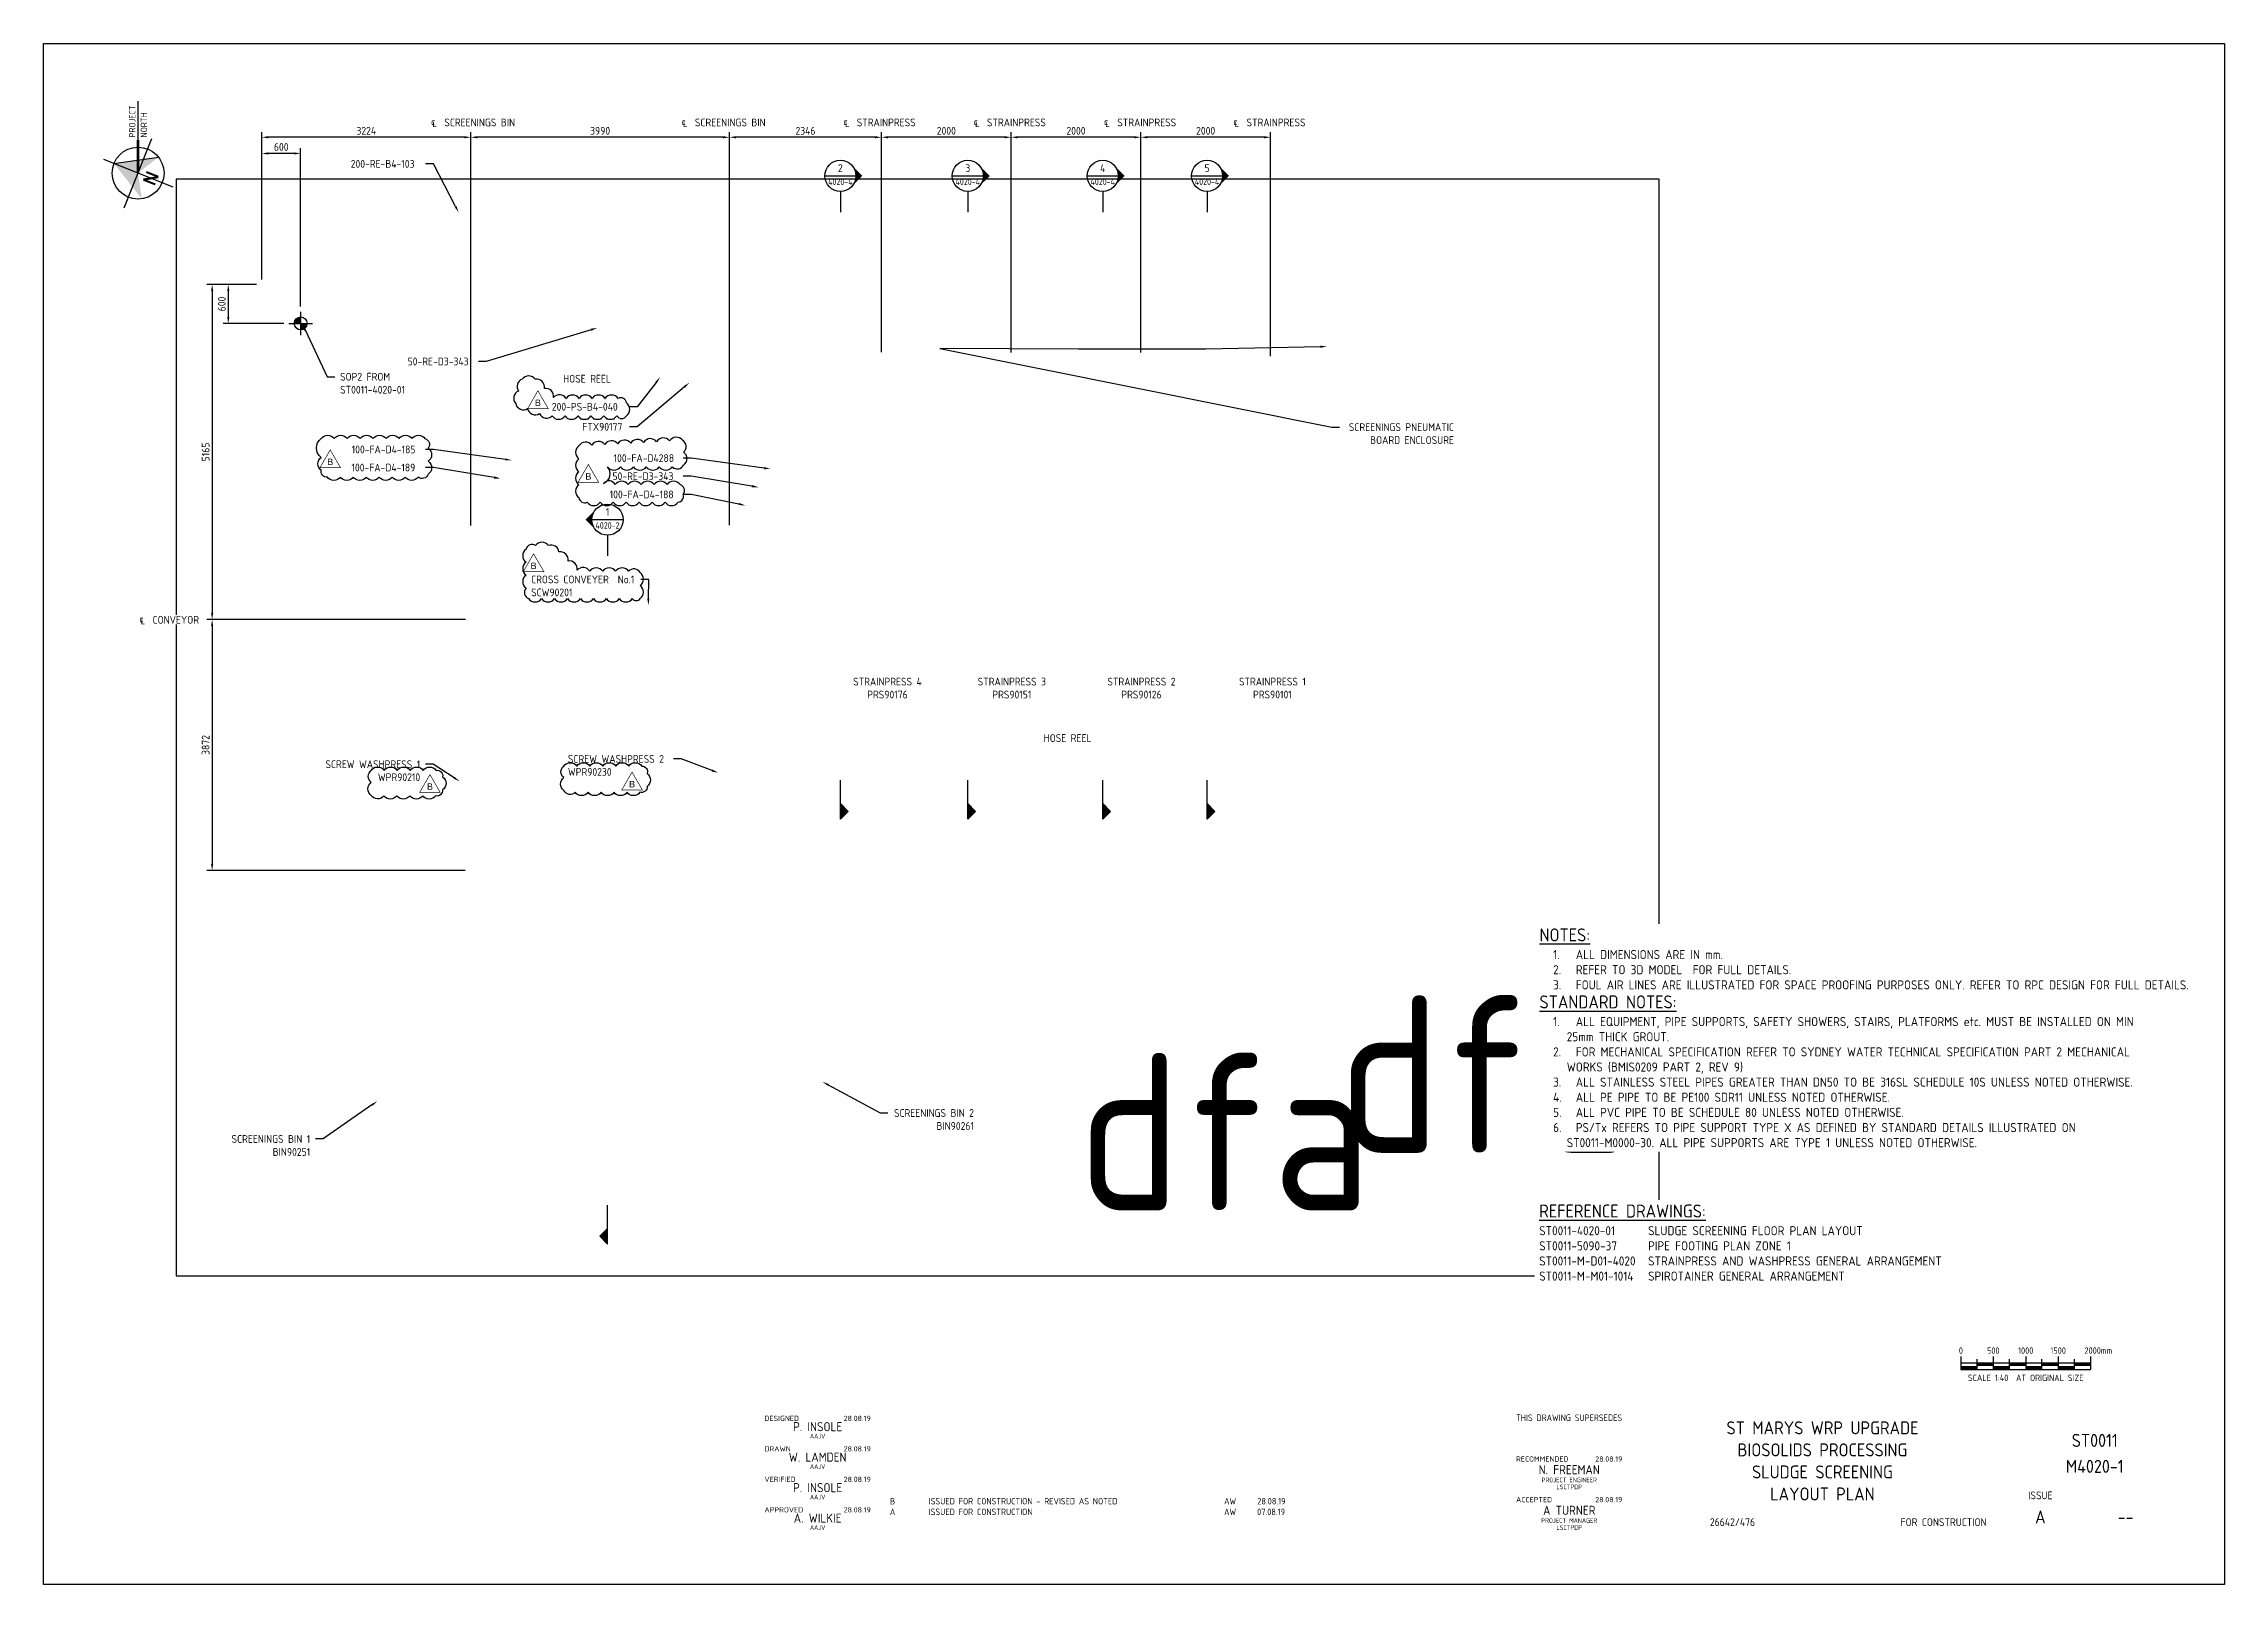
# Paper-space layout 'B' of a CAD drawing. Header units: millimetres. Extents: x 0 to 841, y 0 to 594.
import ezdxf
from ezdxf import colors
from ezdxf.entities.mleader import LeaderData, LeaderLine
from ezdxf.enums import TextEntityAlignment as Align
from ezdxf.math import Vec2, Vec3

# ---------------------------------------------------------------- set-up
doc = ezdxf.new("R2010")
doc.units = ezdxf.units.MM
doc.header["$LTSCALE"] = 10
doc.header["$MEASUREMENT"] = 0
for name, color, linetype in [('22', 7, 'Continuous'), ('30 - SECT_MARK', 1, 'Continuous'), ('30 - TEXT', 1, 'Continuous'), ('35', 1, 'Continuous'), ('50 - TEXT', 2, 'Continuous'), ('55', 2, 'Continuous'), ('57 - ANNOTATION TEXT', 2, 'Continuous'), ('57 - TEXT', 2, 'Continuous'), ('70 - NORTH', 7, 'Continuous'), ('70 - TEXT', 7, 'Continuous'), ('74 - DIMENSIONS', 7, 'Continuous'), ('75', 7, 'Continuous'), ('REV CLOUD', 10, 'Continuous')]:
    doc.layers.add(name, color=color, linetype=linetype)
doc.styles.add('_ACM-G-NOTES', font='arial.ttf', dxfattribs={"height": 2.5})
doc.styles.add('GHD STANDARD', font='ISOCP.shx')
doc.styles.add('SWC STANDARD', font='ISOCP.shx')
doc.styles.add('SWC Standard Arial', font='isocp2.shx')
doc.styles.add('SYD WATER', font='isocp.shx')
doc.styles.add('Titleblock', font='isocp.shx')
doc.dimstyles.new('SYD WATER 30', dxfattribs={"dimtxt": 3, "dimasz": 2.5, "dimexe": 2, "dimexo": 2, "dimgap": 1, "dimtad": 1, "dimdec": 0, "dimdsep": 46, "dimtxsty": 'SYD WATER', "dimcen": 5, "dimclrd": 7, "dimclre": 7, "dimclrt": 2, "dimadec": 0, "dimazin": 0, "dimtfac": 1, "dimtdec": 0, "dimtmove": 0, "dimatfit": 1, "dimfxl": 1, "dimtolj": 1, "dimarcsym": 0})

psp = doc.layouts.new('B')

# ---------------------------------------------------------------- texts
at = {"style": 'SWC Standard Arial'}
for p in [(499.131, 166.35), (398.796, 144.172)]:
    psp.add_text('dfa', height=60.5519, dxfattribs=at).set_placement(p)

# ---------------------------------------------------------------- blocks, each defined once
blk = doc.blocks.new('*U2')
blk.add_hatch(color=256).paths.add_polyline_path([(-9.29, 3.69), (7.84, 6.2), (0, 0), (1.45, -9.89)])
at = {"color": 0}
for p, q in [((-9.29, 3.69), (7.84, 6.2)), ((2.15, -2.15), (6.74, -1.39)), ((7.68, -1.76), (3.09, -2.52))]:
    blk.add_line(p, q, dxfattribs=at)
for points in [[(-5.33, -13.4), (5.33, 13.4)], [(-13.4, 5.33), (13.4, -5.33)]]:
    blk.add_lwpolyline(points, dxfattribs=at)
at = {"const_width": 1, "flags": 128}
blk.add_lwpolyline([(0, 0), (0, 12.75)], dxfattribs=at)
at = {"color": 0}
blk.add_circle((0, 0), 10, dxfattribs=at)
for points in [[(7.68, -1.76), (7.97, -1.04), (3.04, 0.09), (3.32, 0.8)], [(6.51, -4.71), (6.79, -3.99), (1.86, -2.86), (2.15, -2.15)], [(2.15, -2.15), (3.09, -2.52), (6.74, -1.39), (7.68, -1.76)]]:
    blk.add_solid(points, dxfattribs=at)
at = {"layer": '70 - TEXT'}
blk.add_line((0, 12.75), (0, 27.75), dxfattribs=at)
at = {"layer": '70 - TEXT', "style": 'SWC STANDARD'}
blk.add_text('PROJECT', height=2.5, rotation=90, dxfattribs=at).set_placement((-1, 13.75))
blk.add_text('NORTH', height=2.5, rotation=90, dxfattribs=at).set_placement((1, 13.75), align=Align.TOP_LEFT)
blk = doc.blocks.new('_SWC_attribute_block')
at = {"layer": '22', "lineweight": 13, "style": 'Titleblock'}
for tag, p in [('REV10', (327.39, 63.61)), ('REV9', (327.39, 59.51)), ('INITIALS10', (457.57, 63.61)), ('INITIALS9', (457.57, 59.51)), ('DATE10', (472.13, 63.61)), ('DATE9', (472.13, 59.51)), ('REV8', (327.39, 55.41)), ('REV7', (327.39, 51.31)), ('INITIALS8', (457.57, 55.41)), ('INITIALS7', (457.57, 51.31)), ('DATE8', (472.13, 55.41)), ('DATE7', (472.13, 51.31)), ('REV5', (327.39, 43.11)), ('REV6', (327.39, 47.21)), ('INITIALS6', (457.57, 47.21)), ('INITIALS5', (457.57, 43.11)), ('DATE6', (472.13, 47.21)), ('DATE5', (472.13, 43.11)), ('REV4', (327.39, 39.01)), ('REV3', (327.39, 34.91)), ('INITIALS4', (457.57, 39.01)), ('INITIALS3', (457.57, 34.91)), ('DATE4', (472.13, 39.01)), ('DATE3', (472.13, 34.91)), ('REV2', (327.39, 30.81)), ('REV1', (327.39, 26.71)), ('INITIALS2', (457.57, 30.81)), ('INITIALS1', (457.57, 26.71)), ('DATE2', (472.13, 30.81)), ('DATE1', (472.13, 26.71))]:
    blk.add_attdef(tag, text='', height=2.5, dxfattribs=at).set_placement(p, align=Align.CENTER)
for tag, p in [('DESCRIPTION10', (341.35, 63.61)), ('DESCRIPTION9', (341.35, 59.51)), ('DESCRIPTION8', (341.35, 55.41)), ('DESCRIPTION7', (341.35, 51.31)), ('DESCRIPTION6', (341.35, 47.21)), ('DESCRIPTION5', (341.35, 43.11)), ('DESCRIPTION4', (341.35, 39.01)), ('DESCRIPTION3', (341.35, 34.91)), ('DESCRIPTION2', (341.35, 30.81)), ('DESCRIPTION1', (341.35, 26.71))]:
    blk.add_attdef(tag, p, '', height=2.5, dxfattribs=at)
at = {"layer": '35', "style": 'Titleblock'}
for tag, p in [('TITLE1/4', (686, 57.85)), ('TITLE2/4', (686, 49.35)), ('INDEX-NUM', (791, 53)), ('TITLE3/4', (686, 40.85)), ('PLAN-NUM', (791, 43)), ('TITLE4/4', (686, 32.35)), ('SHEET-NO', (802.9, 23.5))]:
    blk.add_attdef(tag, text='', height=5, dxfattribs=at).set_placement(p, align=Align.CENTER)
at = {"layer": '55', "style": 'Titleblock'}
for tag, height, p in [('DESN', 3.5, (298.5, 59.04)), ('SUPERSEDED-DRG-NO', 3.5, (588.35, 55.46)), ('DRAWN', 3.5, (298.5, 47.29)), ('BOX5-SIGN', 3.5, (588.35, 42.47)), ('VERIFIED', 3.5, (298.5, 35.54)), ('APPROVED', 3.5, (298.5, 23.79)), ('BOX6-SIGN', 3.5, (588.35, 26.8)), ('PROJ-NO', 3, (651.31, 22.49)), ('STATUS-3', 3, (732.72, 22.49)), ('STATUS-2', 5, (770.04, 23.5))]:
    blk.add_attdef(tag, text='', height=height, dxfattribs=at).set_placement(p, align=Align.CENTER)
at = {"layer": '75', "style": 'Titleblock'}
for s, p in [('DESIGNED', (278, 63)), ('DRAWN', (278, 51.25)), ('VERIFIED', (278, 39.5)), ('APPROVED', (278, 27.75))]:
    blk.add_text(s, height=2, dxfattribs=at).set_placement(p)
for tag, p in [('DESDATE', (319, 63)), ('DRNDATE', (319, 51.25)), ('BOX5-DATE', (608.85, 47.33)), ('VERDATE', (319, 39.5)), ('BOX6-DATE', (608.85, 31.67)), ('APPDATE', (319, 27.75))]:
    blk.add_attdef(tag, text='', height=2, dxfattribs=at).set_placement(p, align=Align.RIGHT)
for tag, p, height in [('SUPERSEDED-DRG?', (567.85, 63), 2.5), ('BOX5', (567.85, 47.33), 2), ('BOX6', (567.85, 31.67), 2)]:
    blk.add_attdef(tag, p, '', height=height, dxfattribs=at)
at = {"layer": '75', "style": 'Titleblock', "width": 0.9}
for tag, p in [('BOX1', (298.5, 56.25)), ('BOX2', (298.5, 44.5)), ('BOX3', (298.5, 32.75)), ('BOX5-ORGANISATION', (588.35, 36.67)), ('BOX5-POSITION', (588.35, 39.37)), ('BOX6-POSITION', (588.35, 23.7)), ('BOX4', (298.5, 21)), ('BOX6-ORGANISATION', (588.35, 21))]:
    blk.add_attdef(tag, text='', height=1.8, dxfattribs=at).set_placement(p, align=Align.CENTER)
at = {"layer": '75', "style": 'Titleblock'}
blk.add_attdef('STATUS-1', text='', height=3, dxfattribs=at).set_placement((770.04, 32.81), align=Align.CENTER)
blk = doc.blocks.new('GHD_G_2102')
at = {"layer": '30 - TEXT'}
blk.add_hatch(color=256, dxfattribs=at).paths.add_polyline_path([(4.24, 4.25, -0.415227), (4.24, -4.25), (8.5, 0)])
blk.add_line((0, 6), (0, 14), dxfattribs=at)
blk = doc.blocks.new('GHD_G_2103')
at = {"layer": '30 - TEXT'}
for p, q in [((0, 0), (3, -3)), ((0, 0), (0, -15)), ((3, -3), (0, -6))]:
    blk.add_line(p, q, dxfattribs=at)
blk.add_solid([(0, 0), (3, -3), (0, -6)], dxfattribs=at)
blk = doc.blocks.new('*U292')
at = {"layer": '35'}
blk.add_line((-7.01, 0), (-19.01, 0), dxfattribs=at)
blk.add_circle((-13.01, 0), 6, dxfattribs=at)
at = {"layer": '30 - SECT_MARK', "xscale": -1, "yscale": -1}
for name, p in [('GHD_G_2102', (-13.01, 0)), ('GHD_G_2103', (-13.01, -279.29))]:
    blk.add_blockref(name, p, dxfattribs=at)
at = {"layer": '57 - ANNOTATION TEXT', "style": 'SYD WATER'}
for tag, p in [('GHD_SECTION', (-13.01, 3)), ('GHD_REF_DWG', (-13.01, -2.25))]:
    blk.add_attdef(tag, text='', height=3, dxfattribs=at).set_placement(p, align=Align.MIDDLE_CENTER)
blk = doc.blocks.new('*U293')
at = {"layer": '35'}
blk.add_line((-19.01, 0), (-7.01, 0), dxfattribs=at)
blk.add_circle((-13.01, 0), 6, dxfattribs=at)
at = {"layer": '30 - SECT_MARK', "yscale": -1}
for name, p in [('GHD_G_2102', (-13.01, 0)), ('GHD_G_2103', (-13.01, -248.03))]:
    blk.add_blockref(name, p, dxfattribs=at)
at = {"layer": '57 - ANNOTATION TEXT', "style": 'SYD WATER'}
for tag, p in [('GHD_SECTION', (-13.01, 3)), ('GHD_REF_DWG', (-13.01, -2.25))]:
    blk.add_attdef(tag, text='', height=3, dxfattribs=at).set_placement(p, align=Align.MIDDLE_CENTER)
blk = doc.blocks.new('1_40 scale')
at = {"layer": '70 - NORTH'}
for points in [[(12.5, 0), (6.25, 0), (6.25, -1.25), (12.5, -1.25)], [(25, 0), (18.75, 0), (18.75, -1.25), (25, -1.25)], [(37.5, 0), (31.25, 0), (31.25, -1.25), (37.5, -1.25)], [(50, 0), (43.75, 0), (43.75, -1.25), (50, -1.25)], [(6.25, -1.25), (0, -1.25), (0, -2.5), (6.25, -2.5)], [(18.75, -1.25), (12.5, -1.25), (12.5, -2.5), (18.75, -2.5)], [(31.25, -1.25), (25, -1.25), (25, -2.5), (31.25, -2.5)], [(43.75, -1.25), (37.5, -1.25), (37.5, -2.5), (43.75, -2.5)]]:
    blk.add_hatch(color=256, dxfattribs=at).paths.add_polyline_path(points)
for p, q in [((0, 2.5), (0, -2.5)), ((0, 0), (50, 0)), ((6.25, -2.5), (6.25, 1.5)), ((12.5, 2.5), (12.5, -2.5)), ((18.75, -2.5), (18.75, 1.5)), ((25, 2.5), (25, -2.5)), ((31.25, -2.5), (31.25, 1.5)), ((37.5, 2.5), (37.5, -2.5)), ((43.75, -2.5), (43.75, 1.5)), ((50, 2.5), (50, -2.5)), ((50, 2.5), (50, -2.5)), ((0, -2.5), (50, -2.5)), ((50, -1.29), (50, -2.5))]:
    blk.add_line(p, q, dxfattribs=at)
at = {"layer": '70 - NORTH', "style": 'GHD STANDARD'}
for s, p in [('0', (0, 3.5)), ('500', (12.5, 3.5)), ('1000', (25, 3.5)), ('1500', (37.5, 3.5)), ('2000mm', (53, 3.5))]:
    blk.add_text(s, height=2.5, dxfattribs=at).set_placement(p, align=Align.CENTER)
blk.add_text('SCALE 1:40  AT ORIGINAL SIZE', height=2.5, dxfattribs=at).set_placement((25, -4.5), align=Align.TOP_CENTER)
blk = doc.blocks.new('*D308')
at = {"layer": '74 - DIMENSIONS', "color": 7, "lineweight": -2, "transparency": 16777216}
for p, q in [((423.13, 474.92), (423.13, 559.9)), ((470.63, 557.9), (425.63, 557.9)), ((473.13, 473.5), (473.13, 559.9))]:
    blk.add_line(p, q, dxfattribs=at)
at = {"layer": '74 - DIMENSIONS', "color": 7, "transparency": 16777216}
for points in [[(425.63, 558.32), (425.63, 557.48), (423.13, 557.9)], [(470.63, 558.32), (470.63, 557.48), (473.13, 557.9)]]:
    blk.add_solid(points, dxfattribs=at)
at = {"layer": 'Defpoints', "color": 0, "transparency": 16777216}
for p in [(423.13, 557.9), (423.13, 472.92), (473.13, 471.5)]:
    blk.add_point(p, dxfattribs=at)
at = {"layer": '74 - DIMENSIONS', "color": 2, "transparency": 16777216, "insert": (448.13, 560.4), "char_height": 3, "attachment_point": 5, "style": 'SYD WATER'}
blk.add_mtext('\\A1;2000', dxfattribs=at)
blk = doc.blocks.new('*D309')
at = {"layer": '74 - DIMENSIONS', "color": 7, "lineweight": -2, "transparency": 16777216}
for p, q in [((373.13, 474.98), (373.13, 559.9)), ((420.63, 557.9), (375.63, 557.9)), ((423.13, 474.92), (423.13, 559.9))]:
    blk.add_line(p, q, dxfattribs=at)
at = {"layer": '74 - DIMENSIONS', "color": 7, "transparency": 16777216}
for points in [[(375.63, 558.32), (375.63, 557.48), (373.13, 557.9)], [(420.63, 558.32), (420.63, 557.48), (423.13, 557.9)]]:
    blk.add_solid(points, dxfattribs=at)
at = {"layer": 'Defpoints', "color": 0, "transparency": 16777216}
for p in [(373.13, 557.9), (373.13, 472.98), (423.13, 472.92)]:
    blk.add_point(p, dxfattribs=at)
at = {"layer": '74 - DIMENSIONS', "color": 2, "transparency": 16777216, "insert": (398.13, 560.4), "char_height": 3, "attachment_point": 5, "style": 'SYD WATER'}
blk.add_mtext('\\A1;2000', dxfattribs=at)
blk = doc.blocks.new('*D310')
at = {"layer": '74 - DIMENSIONS', "color": 7, "lineweight": -2, "transparency": 16777216}
for p, q in [((323.13, 474.99), (323.13, 559.9)), ((370.63, 557.9), (325.63, 557.9)), ((373.13, 474.98), (373.13, 559.9))]:
    blk.add_line(p, q, dxfattribs=at)
at = {"layer": '74 - DIMENSIONS', "color": 7, "transparency": 16777216}
for points in [[(325.63, 558.32), (325.63, 557.48), (323.13, 557.9)], [(370.63, 558.32), (370.63, 557.48), (373.13, 557.9)]]:
    blk.add_solid(points, dxfattribs=at)
at = {"layer": 'Defpoints', "color": 0, "transparency": 16777216}
for p in [(323.13, 557.9), (323.13, 472.99), (373.13, 472.98)]:
    blk.add_point(p, dxfattribs=at)
at = {"layer": '74 - DIMENSIONS', "color": 2, "transparency": 16777216, "insert": (348.13, 560.4), "char_height": 3, "attachment_point": 5, "style": 'SYD WATER'}
blk.add_mtext('\\A1;2000', dxfattribs=at)
blk = doc.blocks.new('*D311')
at = {"layer": '74 - DIMENSIONS', "color": 7, "lineweight": -2, "transparency": 16777216}
for p, q in [((264.5, 408.34), (264.5, 559.9)), ((320.63, 557.9), (267, 557.9)), ((323.13, 474.99), (323.13, 559.9))]:
    blk.add_line(p, q, dxfattribs=at)
at = {"layer": '74 - DIMENSIONS', "color": 7, "transparency": 16777216}
for points in [[(267, 558.32), (267, 557.48), (264.5, 557.9)], [(320.63, 558.32), (320.63, 557.48), (323.13, 557.9)]]:
    blk.add_solid(points, dxfattribs=at)
at = {"layer": 'Defpoints', "color": 0, "transparency": 16777216}
for p in [(264.5, 557.9), (323.13, 472.99), (264.5, 406.34)]:
    blk.add_point(p, dxfattribs=at)
at = {"layer": '74 - DIMENSIONS', "color": 2, "transparency": 16777216, "insert": (293.81, 560.4), "char_height": 3, "attachment_point": 5, "style": 'SYD WATER'}
blk.add_mtext('\\A1;2346', dxfattribs=at)
blk = doc.blocks.new('*D312')
at = {"layer": '74 - DIMENSIONS', "color": 7, "lineweight": -2, "transparency": 16777216}
for p, q in [((164.75, 408.27), (164.75, 559.9)), ((262, 557.9), (167.25, 557.9)), ((264.5, 408.34), (264.5, 559.9))]:
    blk.add_line(p, q, dxfattribs=at)
at = {"layer": '74 - DIMENSIONS', "color": 7, "transparency": 16777216}
for points in [[(167.25, 558.32), (167.25, 557.48), (164.75, 557.9)], [(262, 558.32), (262, 557.48), (264.5, 557.9)]]:
    blk.add_solid(points, dxfattribs=at)
at = {"layer": 'Defpoints', "color": 0, "transparency": 16777216}
for p in [(164.75, 557.9), (164.75, 406.27), (264.5, 406.34)]:
    blk.add_point(p, dxfattribs=at)
at = {"layer": '74 - DIMENSIONS', "color": 2, "transparency": 16777216, "insert": (214.62, 560.4), "char_height": 3, "attachment_point": 5, "style": 'SYD WATER'}
blk.add_mtext('\\A1;3990', dxfattribs=at)
blk = doc.blocks.new('*D313')
at = {"layer": '74 - DIMENSIONS', "color": 7, "lineweight": -2, "transparency": 16777216}
for p, q in [((84.14, 503.12), (84.14, 559.9)), ((162.25, 557.9), (86.64, 557.9)), ((164.75, 408.27), (164.75, 559.9))]:
    blk.add_line(p, q, dxfattribs=at)
at = {"layer": '74 - DIMENSIONS', "color": 7, "transparency": 16777216}
for points in [[(86.64, 558.32), (86.64, 557.48), (84.14, 557.9)], [(162.25, 558.32), (162.25, 557.48), (164.75, 557.9)]]:
    blk.add_solid(points, dxfattribs=at)
at = {"layer": 'Defpoints', "color": 0, "transparency": 16777216}
for p in [(84.14, 557.9), (84.14, 501.12), (164.75, 406.27)]:
    blk.add_point(p, dxfattribs=at)
at = {"layer": '74 - DIMENSIONS', "color": 2, "transparency": 16777216, "insert": (124.44, 560.4), "char_height": 3, "attachment_point": 5, "style": 'SYD WATER'}
blk.add_mtext('\\A1;3224', dxfattribs=at)
blk = doc.blocks.new('*D314')
at = {"layer": '74 - DIMENSIONS', "color": 7, "lineweight": -2, "transparency": 16777216}
for p, q in [((82.14, 501.12), (62.99, 501.12)), ((64.99, 498.62), (64.99, 374.5)), ((162.74, 372), (62.99, 372))]:
    blk.add_line(p, q, dxfattribs=at)
at = {"layer": '74 - DIMENSIONS', "color": 7, "transparency": 16777216}
for points in [[(64.58, 498.62), (65.41, 498.62), (64.99, 501.12)], [(64.58, 374.5), (65.41, 374.5), (64.99, 372)]]:
    blk.add_solid(points, dxfattribs=at)
at = {"layer": 'Defpoints', "color": 0, "transparency": 16777216}
for p in [(84.14, 501.12), (64.99, 372), (164.74, 372)]:
    blk.add_point(p, dxfattribs=at)
at = {"layer": '74 - DIMENSIONS', "color": 2, "transparency": 16777216, "insert": (62.49, 436.56), "char_height": 3, "attachment_point": 5, "rotation": 90, "style": 'SYD WATER'}
blk.add_mtext('\\A1;5165', dxfattribs=at)
blk = doc.blocks.new('*D315')
at = {"layer": '74 - DIMENSIONS', "color": 7, "lineweight": -2, "transparency": 16777216}
for p, q in [((162.74, 372), (62.99, 372)), ((64.99, 369.5), (64.99, 277.71)), ((162.57, 275.21), (62.99, 275.21))]:
    blk.add_line(p, q, dxfattribs=at)
at = {"layer": '74 - DIMENSIONS', "color": 7, "transparency": 16777216}
for points in [[(64.58, 369.5), (65.41, 369.5), (64.99, 372)], [(64.58, 277.71), (65.41, 277.71), (64.99, 275.21)]]:
    blk.add_solid(points, dxfattribs=at)
at = {"layer": 'Defpoints', "color": 0, "transparency": 16777216}
for p in [(164.74, 372), (64.99, 275.21), (164.57, 275.21)]:
    blk.add_point(p, dxfattribs=at)
at = {"layer": '74 - DIMENSIONS', "color": 2, "transparency": 16777216, "insert": (62.49, 323.61), "char_height": 3, "attachment_point": 5, "rotation": 90, "style": 'SYD WATER'}
blk.add_mtext('\\A1;3872', dxfattribs=at)
blk = doc.blocks.new('*D1926')
at = {"layer": '74 - DIMENSIONS', "color": 7, "lineweight": -2, "transparency": 16777216}
for p, q in [((84.14, 503.12), (84.14, 553.66)), ((96.63, 551.66), (86.64, 551.66)), ((99.13, 492.65), (99.13, 553.66))]:
    blk.add_line(p, q, dxfattribs=at)
at = {"layer": '74 - DIMENSIONS', "color": 7, "transparency": 16777216}
for points in [[(86.64, 552.07), (86.64, 551.24), (84.14, 551.66)], [(96.63, 552.07), (96.63, 551.24), (99.13, 551.66)]]:
    blk.add_solid(points, dxfattribs=at)
at = {"layer": 'Defpoints', "color": 0, "transparency": 16777216}
for p in [(84.14, 551.66), (84.14, 501.12), (99.13, 490.65)]:
    blk.add_point(p, dxfattribs=at)
at = {"layer": '74 - DIMENSIONS', "color": 2, "transparency": 16777216, "insert": (91.63, 554.16), "char_height": 3, "attachment_point": 5, "style": 'SYD WATER'}
blk.add_mtext('\\A1;600', dxfattribs=at)
blk = doc.blocks.new('*D1927')
at = {"layer": '74 - DIMENSIONS', "color": 7, "lineweight": -2, "transparency": 16777216}
for p, q in [((82.14, 501.12), (69.2, 501.12)), ((71.2, 498.62), (71.2, 488.65)), ((92.63, 486.15), (69.2, 486.15))]:
    blk.add_line(p, q, dxfattribs=at)
at = {"layer": '74 - DIMENSIONS', "color": 7, "transparency": 16777216}
for points in [[(70.78, 498.62), (71.62, 498.62), (71.2, 501.12)], [(70.78, 488.65), (71.62, 488.65), (71.2, 486.15)]]:
    blk.add_solid(points, dxfattribs=at)
at = {"layer": 'Defpoints', "color": 0, "transparency": 16777216}
for p in [(84.14, 501.12), (71.2, 486.15), (94.63, 486.15)]:
    blk.add_point(p, dxfattribs=at)
at = {"layer": '74 - DIMENSIONS', "color": 2, "transparency": 16777216, "insert": (68.7, 493.63), "char_height": 3, "attachment_point": 5, "rotation": 90, "style": 'SYD WATER'}
blk.add_mtext('\\A1;600', dxfattribs=at)
blk = doc.blocks.new('_ACM-G-RevisionMark')
at = {"const_width": 0.25}
blk.add_lwpolyline([(-3.97, -6.87), (3.97, -6.87), (0, 0)], close=True, dxfattribs=at)
at = {"style": '_ACM-G-NOTES'}
blk.add_attdef('_ACM-REV', text='', height=2.5, dxfattribs=at).set_placement((0, -6.62), align=Align.BOTTOM_CENTER)

# ---------------------------------------------------------------- dimensions: what is measured, and where the dimension line sits
at = {"layer": '74 - DIMENSIONS'}
for base, p1, p2, picture, middle in [((84.137, 551.656), (99.131, 490.647), (84.137, 501.121), '*D1926', (91.634, 554.156)), ((323.134, 557.9), (373.134, 472.978), (323.134, 472.994), '*D310', (348.134, 560.4)), ((373.134, 557.9), (423.134, 472.918), (373.134, 472.978), '*D309', (398.134, 560.4)), ((423.134, 557.9), (473.134, 471.496), (423.134, 472.918), '*D308', (448.134, 560.4))]:
    dim = psp.add_linear_dim(base=base, p1=p1, p2=p2, dimstyle='SYD WATER 30', override={"dimlfac": -40}, dxfattribs=at)
    dim.commit()
    dim.dimension.update_dxf_attribs({"geometry": picture, "text_midpoint": middle})
dim = psp.add_linear_dim(base=(71.201, 486.147), p1=(84.137, 501.121), p2=(94.631, 486.147), angle=90, dimstyle='SYD WATER 30', override={"dimlfac": -40, "dimrnd": 10}, dxfattribs=at)
dim.commit()
dim.dimension.update_dxf_attribs({"geometry": '*D1927', "text_midpoint": (68.701, 493.634)})

# ---------------------------------------------------------------- linework, layer by layer
psp.add_lwpolyline([(0, 0), (0, 594), (841, 594), (841, 0)], close=True)
at = {"layer": 'Defpoints'}
psp.add_lwpolyline([(623.048, 118.933), (623.048, 541.772), (51.142, 541.772), (51.142, 118.933)], close=True, dxfattribs=at)
at = {"layer": 'REV CLOUD'}
for points in [[(230.061, 380.046, 0.5205671), (230.061, 385.046, 0.5205671), (230.061, 390.046, 0.5205671), (225.603, 390.588, 0.5205671), (220.603, 390.588, 0.5205671), (215.603, 390.588, 0.5205671), (210.603, 390.588, 0.5205671), (205.762, 390.972, 0.5205671), (202.227, 394.508, 0.5205671), (198.691, 398.043, 0.5205671), (194.69, 400.456, 0.5205671), (189.69, 400.456, 0.5205671), (186.061, 399.085, 0.5205671), (186.061, 394.085, 0.5205671), (186.061, 389.085, 0.5205671), (186.061, 384.085, 0.5205671), (187.022, 380.046, 0.5205671), (192.022, 380.046, 0.5205671), (197.022, 380.046, 0.5205671), (202.022, 380.046, 0.5205671), (207.022, 380.046, 0.5205671), (212.022, 380.046, 0.5205671), (217.022, 380.046, 0.5205671), (222.022, 380.046, 0.5205671), (227.022, 380.046, 0.5205671)], [(200.636, 315.484, -0.5205671), (205.636, 315.484, -0.5205671), (210.636, 315.484, -0.5205671), (215.636, 315.484, -0.5205671), (220.636, 315.484, -0.5205671), (225.636, 315.484, -0.5205671), (230.636, 315.484, -0.5205671), (232.756, 312.604, -0.5205671), (232.756, 307.604, -0.5205671), (229.984, 305.376, -0.5205671), (224.984, 305.376, -0.5205671), (219.984, 305.376, -0.5205671), (214.984, 305.376, -0.5205671), (209.984, 305.376, -0.5205671), (204.984, 305.376, -0.5205671), (200.636, 306.028, -0.5205671), (200.636, 311.028, -0.5205671)]]:
    psp.add_lwpolyline(points, format="xyb", close=True, dxfattribs=at)

# ---------------------------------------------------------------- block references
for name, p in [('*U2', (36.432, 544.064)), ('1_40 scale', (739.386, 85.38))]:
    psp.add_blockref(name, p)
ref = psp.add_blockref('_SWC_attribute_block', (0, 0))
ref.add_attrib('REV1', 'A', dxfattribs={"layer": '22', "lineweight": 13, "height": 2.5, "style": 'Titleblock'}).set_placement((327.395, 26.712), align=Align.CENTER)
ref.add_attrib('DESCRIPTION1', 'ISSUED FOR CONSTRUCTION', (341.355, 26.712), dxfattribs={"layer": '22', "lineweight": 13, "height": 2.50001, "style": 'Titleblock'})
ref.add_attrib('INITIALS1', 'AW', dxfattribs={"layer": '22', "lineweight": 13, "height": 2.5, "style": 'Titleblock'}).set_placement((457.57, 26.712), align=Align.CENTER)
ref.add_attrib('DATE1', '07.08.19', dxfattribs={"layer": '22', "lineweight": 13, "height": 2.5, "style": 'Titleblock'}).set_placement((473.368, 26.712), align=Align.CENTER)
ref.add_attrib('REV2', 'B', dxfattribs={"layer": '22', "lineweight": 13, "height": 2.5, "style": 'Titleblock'}).set_placement((327.395, 30.812), align=Align.CENTER)
ref.add_attrib('DESCRIPTION2', 'ISSUED FOR CONSTRUCTION - REVISED AS NOTED', (341.355, 30.812), dxfattribs={"layer": '22', "lineweight": 13, "height": 2.50001, "style": 'Titleblock'})
ref.add_attrib('INITIALS2', 'AW', dxfattribs={"layer": '22', "lineweight": 13, "height": 2.5, "style": 'Titleblock'}).set_placement((457.57, 30.812), align=Align.CENTER)
ref.add_attrib('DATE2', '28.08.19', dxfattribs={"layer": '22', "lineweight": 13, "height": 2.5, "style": 'Titleblock'}).set_placement((473.499, 30.812), align=Align.CENTER)
ref.add_attrib('TITLE1/4', 'ST MARYS WRP UPGRADE', dxfattribs={"layer": '35', "height": 5, "style": 'Titleblock'}).set_placement((686, 57.85), align=Align.CENTER)
ref.add_attrib('TITLE2/4', 'BIOSOLIDS PROCESSING', dxfattribs={"layer": '35', "height": 5, "style": 'Titleblock'}).set_placement((686, 49.35), align=Align.CENTER)
ref.add_attrib('TITLE3/4', 'SLUDGE SCREENING', dxfattribs={"layer": '35', "height": 5, "style": 'Titleblock'}).set_placement((686, 40.85), align=Align.CENTER)
ref.add_attrib('TITLE4/4', 'LAYOUT PLAN', dxfattribs={"layer": '35', "height": 5, "style": 'Titleblock'}).set_placement((686, 32.35), align=Align.CENTER)
ref.add_attrib('INDEX-NUM', 'ST0011', dxfattribs={"layer": '35', "height": 5, "style": 'Titleblock'}).set_placement((791, 53), align=Align.CENTER)
ref.add_attrib('PLAN-NUM', 'M4020-1', dxfattribs={"layer": '35', "height": 5, "style": 'Titleblock'}).set_placement((791, 43), align=Align.CENTER)
ref.add_attrib('SHEET-NO', '--', dxfattribs={"layer": '35', "height": 5, "style": 'Titleblock'}).set_placement((802.898, 23.5), align=Align.CENTER)
ref.add_attrib('STATUS-1', 'ISSUE', dxfattribs={"layer": '75', "height": 3, "style": 'Titleblock'}).set_placement((770.042, 32.811), align=Align.CENTER)
ref.add_attrib('STATUS-2', 'A', dxfattribs={"layer": '55', "height": 5, "style": 'Titleblock'}).set_placement((770.042, 23.5), align=Align.CENTER)
ref.add_attrib('STATUS-3', 'FOR CONSTRUCTION', dxfattribs={"layer": '55', "height": 3, "style": 'Titleblock'}).set_placement((732.72, 22.489), align=Align.CENTER)
ref.add_attrib('DESN', 'P. INSOLE', dxfattribs={"layer": '55', "height": 3.5, "style": 'Titleblock'}).set_placement((298.5, 59.044), align=Align.CENTER)
ref.add_attrib('DESDATE', '28.08.19', dxfattribs={"layer": '75', "height": 2, "style": 'Titleblock'}).set_placement((319, 63), align=Align.RIGHT)
ref.add_attrib('BOX1', 'AAJV', dxfattribs={"layer": '75', "height": 1.8, "style": 'Titleblock', "width": 0.9}).set_placement((298.5, 56.25), align=Align.CENTER)
ref.add_attrib('DRAWN', 'W. LAMDEN', dxfattribs={"layer": '55', "height": 3.5, "style": 'Titleblock'}).set_placement((298.5, 47.294), align=Align.CENTER)
ref.add_attrib('DRNDATE', '28.08.19', dxfattribs={"layer": '75', "height": 2, "style": 'Titleblock'}).set_placement((319, 51.25), align=Align.RIGHT)
ref.add_attrib('BOX2', 'AAJV', dxfattribs={"layer": '75', "height": 1.8, "style": 'Titleblock', "width": 0.9}).set_placement((298.5, 44.5), align=Align.CENTER)
ref.add_attrib('VERIFIED', 'P. INSOLE', dxfattribs={"layer": '55', "height": 3.5, "style": 'Titleblock'}).set_placement((298.5, 35.544), align=Align.CENTER)
ref.add_attrib('VERDATE', '28.08.19', dxfattribs={"layer": '75', "height": 2, "style": 'Titleblock'}).set_placement((319, 39.5), align=Align.RIGHT)
ref.add_attrib('BOX3', 'AAJV', dxfattribs={"layer": '75', "height": 1.8, "style": 'Titleblock', "width": 0.9}).set_placement((298.5, 32.75), align=Align.CENTER)
ref.add_attrib('APPROVED', 'A. WILKIE', dxfattribs={"layer": '55', "height": 3.5, "style": 'Titleblock'}).set_placement((298.5, 23.794), align=Align.CENTER)
ref.add_attrib('APPDATE', '28.08.19', dxfattribs={"layer": '75', "height": 2, "style": 'Titleblock'}).set_placement((319, 27.75), align=Align.RIGHT)
ref.add_attrib('BOX4', 'AAJV', dxfattribs={"layer": '75', "height": 1.8, "style": 'Titleblock', "width": 0.9}).set_placement((298.5, 21), align=Align.CENTER)
ref.add_attrib('BOX5', 'RECOMMENDED', (567.846, 47.333), dxfattribs={"layer": '75', "height": 2, "style": 'Titleblock'})
ref.add_attrib('BOX5-SIGN', 'N. FREEMAN', dxfattribs={"layer": '55', "height": 3.5, "style": 'Titleblock'}).set_placement((588.346, 42.467), align=Align.CENTER)
ref.add_attrib('BOX5-DATE', '28.08.19', dxfattribs={"layer": '75', "height": 2, "style": 'Titleblock'}).set_placement((608.846, 47.333), align=Align.RIGHT)
ref.add_attrib('BOX5-POSITION', 'PROJECT ENGINEER', dxfattribs={"layer": '75', "height": 1.8, "style": 'Titleblock', "width": 0.9}).set_placement((588.346, 39.367), align=Align.CENTER)
ref.add_attrib('BOX5-ORGANISATION', 'LSCTPDP', dxfattribs={"layer": '75', "height": 1.8, "style": 'Titleblock', "width": 0.9}).set_placement((588.346, 36.667), align=Align.CENTER)
ref.add_attrib('BOX6', 'ACCEPTED', (567.846, 31.667), dxfattribs={"layer": '75', "height": 2, "style": 'Titleblock'})
ref.add_attrib('BOX6-SIGN', 'A TURNER', dxfattribs={"layer": '55', "height": 3.5, "style": 'Titleblock'}).set_placement((588.346, 26.8), align=Align.CENTER)
ref.add_attrib('BOX6-DATE', '28.08.19', dxfattribs={"layer": '75', "height": 2, "style": 'Titleblock'}).set_placement((608.846, 31.667), align=Align.RIGHT)
ref.add_attrib('BOX6-POSITION', 'PROJECT MANAGER', dxfattribs={"layer": '75', "height": 1.8, "style": 'Titleblock', "width": 0.9}).set_placement((588.346, 23.7), align=Align.CENTER)
ref.add_attrib('BOX6-ORGANISATION', 'LSCTPDP', dxfattribs={"layer": '75', "height": 1.8, "style": 'Titleblock', "width": 0.9}).set_placement((588.346, 21), align=Align.CENTER)
ref.add_attrib('SUPERSEDED-DRG?', 'THIS DRAWING SUPERSEDES', (567.846, 63), dxfattribs={"layer": '75', "height": 2.5, "style": 'Titleblock'})
ref.add_attrib('PROJ-NO', '26642/476', dxfattribs={"layer": '55', "height": 3, "style": 'Titleblock'}).set_placement((651.311, 22.489), align=Align.CENTER)
at = {"layer": '35'}
ref = psp.add_blockref('*U293', (320.264, 543.015), dxfattribs=at)
ref.add_attrib('GHD_SECTION', '2', dxfattribs={"layer": '57 - ANNOTATION TEXT', "height": 3, "style": 'SYD WATER'}).set_placement((307.255, 546.015), align=Align.MIDDLE_CENTER)
ref.add_attrib('GHD_REF_DWG', '4020-4', dxfattribs={"layer": '57 - ANNOTATION TEXT', "height": 2.5, "style": 'SYD WATER', "width": 0.8}).set_placement((307.255, 540.765), align=Align.MIDDLE_CENTER)
ref = psp.add_blockref('*U293', (369.401, 543.015), dxfattribs=at)
ref.add_attrib('GHD_SECTION', '3', dxfattribs={"layer": '57 - ANNOTATION TEXT', "height": 3, "style": 'SYD WATER'}).set_placement((356.392, 546.015), align=Align.MIDDLE_CENTER)
ref.add_attrib('GHD_REF_DWG', '4020-4', dxfattribs={"layer": '57 - ANNOTATION TEXT', "height": 2.5, "style": 'SYD WATER', "width": 0.8}).set_placement((356.392, 540.765), align=Align.MIDDLE_CENTER)
ref = psp.add_blockref('*U293', (421.445, 543.015), dxfattribs=at)
ref.add_attrib('GHD_SECTION', '4', dxfattribs={"layer": '57 - ANNOTATION TEXT', "height": 3, "style": 'SYD WATER'}).set_placement((408.436, 546.015), align=Align.MIDDLE_CENTER)
ref.add_attrib('GHD_REF_DWG', '4020-4', dxfattribs={"layer": '57 - ANNOTATION TEXT', "height": 2.5, "style": 'SYD WATER', "width": 0.8}).set_placement((408.436, 540.765), align=Align.MIDDLE_CENTER)
ref = psp.add_blockref('*U293', (461.68, 543.015), dxfattribs=at)
ref.add_attrib('GHD_SECTION', '5', dxfattribs={"layer": '57 - ANNOTATION TEXT', "height": 3, "style": 'SYD WATER'}).set_placement((448.671, 546.015), align=Align.MIDDLE_CENTER)
ref.add_attrib('GHD_REF_DWG', '4020-4', dxfattribs={"layer": '57 - ANNOTATION TEXT', "height": 2.5, "style": 'SYD WATER', "width": 0.8}).set_placement((448.671, 540.765), align=Align.MIDDLE_CENTER)
at = {"layer": 'REV CLOUD'}
for p in [(188.955, 397.306), (226.93, 313.15)]:
    psp.add_blockref('_ACM-G-RevisionMark', p, dxfattribs=at).add_auto_attribs({'_ACM-REV': 'B'})

psp.set_redraw_order([(e.dxf.handle, doc.entitydb.next_handle()) for e in psp.query("TEXT MTEXT ATTDEF DIMENSION ARC_DIMENSION")])  # texts and dimensions are drawn at this point

# ---------------------------------------------------------------- leaders
at = {"layer": '57 - ANNOTATION TEXT'}
ml = psp.add_multileader_mtext('Standard', dxfattribs=at)
ml.set_content('{\\C256;SCREENINGS PNEUMATIC BOARD ENCLOSURE}', color=2, style='SYD WATER')
ml.set_leader_properties(color=7)
ml.build(insert=Vec2(0, 0))
ml.multileader.update_dxf_attribs({"dogleg_length": 3, "arrow_head_size": 2.5})
ctx = ml.context
ctx.base_point, ctx.char_height, ctx.arrow_head_size, ctx.plane_origin = Vec3(499.796, 446.149), 3, 2.5, Vec3(516.335, 435.613)
ctx.text_align_type = 2
notes = []
notes.append((ctx, [(0, (1, 1, 0), (496.796, 446.149), (1, 0), 3, [(3, [(494.911, 477.21), (448.266, 476.179), (399.044, 476.179), (345.62, 476.436)], 0, [])])]))
ctx.mtext.insert, ctx.mtext.width, ctx.mtext.defined_height, ctx.mtext.alignment, ctx.mtext.flow_direction = Vec3(543.915, 447.66), 51.28387, 11.471, 3, 5
ml = psp.add_multileader_mtext('Standard', dxfattribs=at)
ml.set_content('CROSS CONVEYER  No.1 \\PSCW90201', color=2, style='SYD WATER')
ml.set_leader_properties(color=7)
ml.build(insert=Vec2(0, 0))
ml.multileader.update_dxf_attribs({"dogleg_length": 3, "arrow_head_size": 2.5})
ctx = ml.context
ctx.base_point, ctx.char_height, ctx.arrow_head_size, ctx.plane_origin = Vec3(186, 387.436), 3, 2.5, Vec3(233.105, 372.086)
notes.append((ctx, [(0, (1, 1, 0), (233.34, 387.436), (-1, 0), 3, [(0, [(233.195, 377.468)], 0, [])])]))
ctx.mtext.insert, ctx.mtext.width, ctx.mtext.defined_height, ctx.mtext.flow_direction = Vec3(188, 388.936), 46.3767, 11.471, 5
ml = psp.add_multileader_mtext('Standard', dxfattribs=at)
ml.set_content('{\\C256;SCREW WASHPRESS 2\\PWPR90230}', color=2, style='SYD WATER')
ml.set_leader_properties(color=7)
ml.build(insert=Vec2(0, 0))
ml.multileader.update_dxf_attribs({"dogleg_length": 3, "arrow_head_size": 2.5})
ctx = ml.context
ctx.base_point, ctx.char_height, ctx.arrow_head_size, ctx.plane_origin = Vec3(200.188, 318.227), 3, 2.5, Vec3(154.725, 309.505)
notes.append((ctx, [(1, (1, 1, 0), (245.887, 318.227), (-1, 0), 3, [(0, [(260.144, 312.897)], 0, [])])]))
ctx.mtext.insert, ctx.mtext.width, ctx.mtext.defined_height, ctx.mtext.flow_direction = Vec3(202.188, 319.727), 46.3767, 11.471, 5
ml = psp.add_multileader_mtext('Standard', dxfattribs=at)
ml.set_content('{\\C256;SCREENINGS BIN 2  BIN90261}', color=2, style='SYD WATER')
ml.set_leader_properties(color=7)
ml.build(insert=Vec2(0, 0))
ml.multileader.update_dxf_attribs({"dogleg_length": 3, "arrow_head_size": 2.5})
ctx = ml.context
ctx.base_point, ctx.char_height, ctx.arrow_head_size, ctx.plane_origin = Vec3(325.579, 181.73), 3, 2.5, Vec3(322.815, 166.38)
ctx.text_align_type = 2
notes.append((ctx, [(0, (1, 1, 0), (322.579, 181.73), (1, 0), 3, [(0, [(300.377, 193.753)], 0, [])])]))
ctx.mtext.insert, ctx.mtext.width, ctx.mtext.defined_height, ctx.mtext.alignment, ctx.mtext.flow_direction = Vec3(358.778, 183.23), 33.2576, 11.471, 3, 5
for ctx, leaders in notes:
    for number, flags, end, landing, length, lines in leaders:
        leader = LeaderData()
        leader.index, (leader.has_last_leader_line, leader.has_dogleg_vector, leader.attachment_direction) = number, flags
        leader.last_leader_point, leader.dogleg_vector, leader.dogleg_length = Vec3(end), Vec3(landing), length
        for number, points, colour, breaks in lines:
            line = LeaderLine()
            line.index, line.vertices, line.color, line.breaks = number, Vec3.list(points), colors.encode_raw_color(colour), breaks
            leader.lines.append(line)
        ctx.leaders.append(leader)

# ---------------------------------------------------------------- viewports
at = {"layer": 'Defpoints', "view_target_point": (230607.834, 132575.745), "view_twist_angle": 68.33354997}
vp = psp.add_viewport(center=(337.095, 330.352), size=(571.906, 422.83908), view_center_point=(69567.732, -34974.466), view_height=16913.56314, dxfattribs=at)
vp.dxf.flags = 0x10000  # cut along an outline
vp.dxf.clipping_boundary_handle = psp.add_lwpolyline([(623.048, 118.933), (623.048, 541.772), (51.142, 541.772), (51.142, 118.933)], format="xyb", close=True, dxfattribs={"invisible": 1}).dxf.handle

# ---------------------------------------------------------------- next in the draw order: texts
at = {"layer": '57 - ANNOTATION TEXT', "char_height": 3, "attachment_point": 1, "style": 'SYD WATER', "bg_fill": 3, "box_fill_scale": 1.1, "bg_fill_color": 256, "bg_fill_transparency": 0}
for s, insert, width in [('℄  STRAINPRESS', (358.64, 565.124), 34.12658), ('℄  STRAINPRESS', (408.893, 565.124), 34.12658), ('℄  STRAINPRESS', (458.753, 565.124), 34.12658), ('\\pxqc;HOSE REEL', (199.571, 466.316), 20.02484), ('\\pxqc;STRAINPRESS 4\\PPRS90176', (310.185, 349.538), 30.47785), ('\\pxqc;STRAINPRESS 3\\PPRS90151', (359.409, 349.538), 27.96018), ('\\pxqc;STRAINPRESS 2\\PPRS90126', (409.427, 349.538), 27.90426), ('\\pxqc;STRAINPRESS 1\\PPRS90101', (459.843, 349.538), 28.08), ('\\pxqc;HOSE REEL', (384.87, 327.781), 20.02484)]:
    psp.add_mtext(s, dxfattribs=dict(at, insert=insert, width=width))
at = {"layer": '57 - TEXT', "char_height": 3.5, "width": 237.11576, "attachment_point": 1, "style": 'SYD WATER', "bg_fill": 3, "box_fill_scale": 1.5, "bg_fill_color": 256, "bg_fill_transparency": 0}
for s, insert in [('{\\H1.42857x;\\L\\C1;NOTES:}\\P\\pxi-1.5,l3;1.^IALL DIMENSIONS ARE IN mm.\\P2.^IREFER TO 3D MODEL \\~FOR FULL DETAILS.\\P3.^IFOUL AIR LINES ARE ILLUSTRATED FOR SPACE PROOFING PURPOSES ONLY. REFER TO RPC DESIGN FOR FULL DETAILS.\\P\\pi0,l0;{\\H1.42857x;\\L\\C1;STANDARD NOTES:}\\P\\pi-1.5,l3;1.^IALL EQUIPMENT, PIPE SUPPORTS, SAFETY SHOWERS, STAIRS, PLATFORMS etc. MUST BE INSTALLED ON MIN 25mm THICK GROUT.\\P2.^IFOR MECHANICAL SPECIFICATION REFER TO SYDNEY WATER TECHNICAL SPECIFICATION PART 2 MECHANICAL WORKS (BMIS0209 PART 2, REV 9)\\P3.^IALL STAINLESS STEEL PIPES GREATER THAN DN50 TO BE 316SL SCHEDULE 10S UNLESS NOTED OTHERWISE.\\P4.^IALL PE PIPE TO BE PE100 SDR11 UNLESS NOTED OTHERWISE.\\P5.^IALL PVC PIPE TO BE SCHEDULE 80 UNLESS NOTED OTHERWISE.\\P6.^IPS/Tx REFERS TO PIPE SUPPORT TYPE X AS DEFINED BY STANDARD DETAILS ILLUSTRATED ON ST0011-M0000-30. ALL PIPE SUPPORTS ARE TYPE 1 UNLESS NOTED OTHERWISE.', (576.885, 252.889)), ('\\pxi-15,l15;{\\H1.42857x;\\L\\C1;REFERENCE DRAWINGS:}\\PST0011-4020-01^ISLUDGE SCREENING FLOOR PLAN LAYOUT\\PST0011-5090-37^IPIPE FOOTING PLAN ZONE 1\\PST0011-M-D01-4020^ISTRAINPRESS AND WASHPRESS GENERAL ARRANGEMENT\\PST0011-M-M01-1014^ISPIROTAINER GENERAL ARRANGEMENT', (576.76, 146.435))]:
    psp.add_mtext(s, dxfattribs=dict(at, insert=insert))

# ---------------------------------------------------------------- next in the draw order: leaders
at = {"layer": '57 - ANNOTATION TEXT'}
ml = psp.add_multileader_mtext('Standard', dxfattribs=at)
ml.set_content('200-RE-B4-103', color=2, style='SYD WATER')
ml.set_leader_properties(color=7)
ml.build(insert=Vec2(0, 0))
ml.multileader.update_dxf_attribs({"dogleg_length": 3, "arrow_head_size": 2.5})
ctx = ml.context
ctx.base_point, ctx.char_height, ctx.arrow_head_size, ctx.plane_origin = Vec3(116.428, 547.64), 3, 2.5, Vec3(150.329, 533.43)
notes = []
notes.append((ctx, [(0, (1, 1, 0), (150.329, 547.64), (-1, 0), 3, [(0, [(160.013, 528.992)], 0, [])])]))
ctx.mtext.insert, ctx.mtext.flow_direction = Vec3(118.428, 549.14), 5
ctx.mtext.has_bg_fill, ctx.mtext.bg_color, ctx.mtext.bg_scale_factor, ctx.mtext.bg_transparency, ctx.mtext.use_window_bg_color = 1, -1027028792, 1.5, 0, 1
ml = psp.add_multileader_mtext('Standard', dxfattribs=at)
ml.set_content('100-FA-D4-185', color=2, style='SYD WATER')
ml.set_leader_properties(color=7)
ml.build(insert=Vec2(0, 0))
ml.multileader.update_dxf_attribs({"dogleg_length": 3, "arrow_head_size": 2.5})
ctx = ml.context
ctx.base_point, ctx.char_height, ctx.arrow_head_size, ctx.plane_origin = Vec3(116.805, 437.543), 3, 2.5, Vec3(150.329, 423.332)
notes.append((ctx, [(0, (1, 1, 0), (150.329, 437.543), (-1, 0), 3, [(0, [(180.601, 433.346)], 0, [])])]))
ctx.mtext.insert, ctx.mtext.flow_direction = Vec3(118.805, 439.053), 5
ctx.mtext.has_bg_fill, ctx.mtext.bg_color, ctx.mtext.bg_scale_factor, ctx.mtext.bg_transparency, ctx.mtext.use_window_bg_color = 1, -1027028792, 1.5, 0, 1
ml = psp.add_multileader_mtext('Standard', dxfattribs=at)
ml.set_content('100-FA-D4288', color=2, style='SYD WATER')
ml.set_leader_properties(color=7)
ml.build(insert=Vec2(0, 0))
ml.multileader.update_dxf_attribs({"dogleg_length": 3, "arrow_head_size": 2.5})
ctx = ml.context
ctx.base_point, ctx.char_height, ctx.arrow_head_size, ctx.plane_origin = Vec3(217.797, 434.193), 3, 2.5, Vec3(249.697, 419.983)
notes.append((ctx, [(0, (1, 1, 0), (249.697, 434.193), (-1, 0), 3, [(0, [(280.399, 429.997)], 0, [])])]))
ctx.mtext.insert, ctx.mtext.flow_direction = Vec3(219.797, 435.704), 5
ctx.mtext.has_bg_fill, ctx.mtext.bg_color, ctx.mtext.bg_scale_factor, ctx.mtext.bg_transparency, ctx.mtext.use_window_bg_color = 1, -1027028792, 1.5, 0, 1
ml = psp.add_multileader_mtext('Standard', dxfattribs=at)
ml.set_content('{\\C256;SCREW WASHPRESS 1\\PWPR90210}', color=2, style='SYD WATER')
ml.set_leader_properties(color=7)
ml.build(insert=Vec2(0, 0))
ml.multileader.update_dxf_attribs({"dogleg_length": 3, "arrow_head_size": 2.5})
ctx = ml.context
ctx.base_point, ctx.char_height, ctx.arrow_head_size, ctx.plane_origin = Vec3(105.307, 316.177), 3, 2.5, Vec3(149.99, 320.602)
ctx.text_align_type = 2
notes.append((ctx, [(0, (1, 1, 0), (150.226, 316.177), (-1, 0), 3, [(0, [(160.397, 309.611)], 0, [])])]))
ctx.mtext.insert, ctx.mtext.width, ctx.mtext.defined_height, ctx.mtext.alignment, ctx.mtext.flow_direction = Vec3(145.226, 317.677), 39.46674, 11.471, 3, 5
ctx.mtext.has_bg_fill, ctx.mtext.bg_color, ctx.mtext.bg_scale_factor, ctx.mtext.bg_transparency, ctx.mtext.use_window_bg_color = 1, -1027028792, 1.5, 0, 1
ml = psp.add_multileader_mtext('Standard', dxfattribs=at)
ml.set_content('{\\C256;SCREENINGS BIN 1\\PBIN90251}', color=2, style='SYD WATER')
ml.set_leader_properties(color=7)
ml.build(insert=Vec2(0, 0))
ml.multileader.update_dxf_attribs({"dogleg_length": 3, "arrow_head_size": 2.5})
ctx = ml.context
ctx.base_point, ctx.char_height, ctx.arrow_head_size, ctx.plane_origin = Vec3(70.388, 171.711), 3, 2.5, Vec3(107.571, 156.361)
ctx.text_align_type = 2
notes.append((ctx, [(0, (1, 1, 0), (107.807, 171.711), (-1, 0), 3, [(0, [(128.669, 186.257)], 0, [])])]))
ctx.mtext.insert, ctx.mtext.width, ctx.mtext.defined_height, ctx.mtext.alignment, ctx.mtext.flow_direction = Vec3(102.807, 173.211), 31.86218, 11.471, 3, 5
ctx.mtext.has_bg_fill, ctx.mtext.bg_color, ctx.mtext.bg_scale_factor, ctx.mtext.bg_transparency, ctx.mtext.use_window_bg_color = 1, -1027028792, 1.5, 0, 1
for ctx, leaders in notes:
    for number, flags, end, landing, length, lines in leaders:
        leader = LeaderData()
        leader.index, (leader.has_last_leader_line, leader.has_dogleg_vector, leader.attachment_direction) = number, flags
        leader.last_leader_point, leader.dogleg_vector, leader.dogleg_length = Vec3(end), Vec3(landing), length
        for number, points, colour, breaks in lines:
            line = LeaderLine()
            line.index, line.vertices, line.color, line.breaks = number, Vec3.list(points), colors.encode_raw_color(colour), breaks
            leader.lines.append(line)
        ctx.leaders.append(leader)

# ---------------------------------------------------------------- next in the draw order: linework, layer by layer
at = {"layer": 'REV CLOUD'}
psp.add_lwpolyline([(126.377, 313.815, -0.5205671), (131.377, 313.815, -0.5205671), (136.377, 313.815, -0.5205671), (141.377, 313.815, -0.5205671), (146.377, 313.815, -0.5205671), (151.377, 313.815, -0.5205671), (153.88, 311.319, -0.5205671), (153.88, 306.319, -0.5205671), (151.197, 304.002, -0.5205671), (146.197, 304.002, -0.5205671), (141.197, 304.002, -0.5205671), (136.197, 304.002, -0.5205671), (131.197, 304.002, -0.5205671), (126.377, 304.182, -0.5205671), (126.377, 309.182, -0.5205671)], format="xyb", close=True, dxfattribs=at)

# ---------------------------------------------------------------- next in the draw order: block references
psp.add_blockref('_ACM-G-RevisionMark', (148.986, 312.202), dxfattribs=at).add_auto_attribs({'_ACM-REV': 'B'})

# ---------------------------------------------------------------- next in the draw order: dimensions: what is measured, and where the dimension line sits
at = {"layer": '74 - DIMENSIONS'}
dim = psp.add_linear_dim(base=(64.992, 275.212), p1=(164.74, 372), p2=(164.571, 275.212), angle=90, dimstyle='SYD WATER 30', override={"dimlfac": -40}, dxfattribs=at)
dim.commit()
dim.dimension.update_dxf_attribs({"geometry": '*D315', "text_midpoint": (62.492, 323.606)})

# ---------------------------------------------------------------- next in the draw order: leaders
at = {"layer": '57 - ANNOTATION TEXT'}
ml = psp.add_multileader_mtext('Standard', dxfattribs=at)
ml.set_content('200-PS-B4-040', color=2, style='SYD WATER')
ml.set_leader_properties(color=7)
ml.build(insert=Vec2(0, 0))
ml.multileader.update_dxf_attribs({"dogleg_length": 3, "arrow_head_size": 2.5})
ctx = ml.context
ctx.base_point, ctx.char_height, ctx.arrow_head_size, ctx.plane_origin = Vec3(193.983, 454.005), 3, 2.5, Vec3(228.962, 439.794)
notes = []
notes.append((ctx, [(0, (1, 1, 0), (228.962, 454.005), (-1, 0), 3, [(0, [(237.746, 465.391)], 0, [])])]))
ctx.mtext.insert, ctx.mtext.flow_direction = Vec3(195.983, 455.505), 5
ctx.mtext.has_bg_fill, ctx.mtext.bg_color, ctx.mtext.bg_scale_factor, ctx.mtext.bg_transparency, ctx.mtext.use_window_bg_color = 1, -1027028792, 1.5, 0, 1
ml = psp.add_multileader_mtext('Standard', dxfattribs=at)
ml.set_content('100-FA-D4-189', color=2, style='SYD WATER')
ml.set_leader_properties(color=7)
ml.build(insert=Vec2(0, 0))
ml.multileader.update_dxf_attribs({"dogleg_length": 3, "arrow_head_size": 2.5})
ctx = ml.context
ctx.base_point, ctx.char_height, ctx.arrow_head_size, ctx.plane_origin = Vec3(116.714, 430.543), 3, 2.5, Vec3(150.329, 416.332)
notes.append((ctx, [(0, (1, 1, 0), (150.329, 430.543), (-1, 0), 3, [(0, [(176.221, 426.346)], 0, [])])]))
ctx.mtext.insert, ctx.mtext.flow_direction = Vec3(118.714, 432.053), 5
ctx.mtext.has_bg_fill, ctx.mtext.bg_color, ctx.mtext.bg_scale_factor, ctx.mtext.bg_transparency, ctx.mtext.use_window_bg_color = 1, -1027028792, 1.5, 0, 1
ml = psp.add_multileader_mtext('Standard', dxfattribs=at)
ml.set_content('50-RE-D3-343', color=2, style='SYD WATER')
ml.set_leader_properties(color=7)
ml.build(insert=Vec2(0, 0))
ml.multileader.update_dxf_attribs({"dogleg_length": 3, "arrow_head_size": 2.5})
ctx = ml.context
ctx.base_point, ctx.char_height, ctx.arrow_head_size, ctx.plane_origin = Vec3(217.373, 427.193), 3, 2.5, Vec3(249.697, 412.983)
notes.append((ctx, [(0, (1, 1, 0), (249.697, 427.193), (-1, 0), 3, [(0, [(275.589, 422.997)], 0, [])])]))
ctx.mtext.insert, ctx.mtext.flow_direction = Vec3(219.373, 428.704), 5
ctx.mtext.has_bg_fill, ctx.mtext.bg_color, ctx.mtext.bg_scale_factor, ctx.mtext.bg_transparency, ctx.mtext.use_window_bg_color = 1, -1027028792, 1.5, 0, 1
for ctx, leaders in notes:
    for number, flags, end, landing, length, lines in leaders:
        leader = LeaderData()
        leader.index, (leader.has_last_leader_line, leader.has_dogleg_vector, leader.attachment_direction) = number, flags
        leader.last_leader_point, leader.dogleg_vector, leader.dogleg_length = Vec3(end), Vec3(landing), length
        for number, points, colour, breaks in lines:
            line = LeaderLine()
            line.index, line.vertices, line.color, line.breaks = number, Vec3.list(points), colors.encode_raw_color(colour), breaks
            leader.lines.append(line)
        ctx.leaders.append(leader)

# ---------------------------------------------------------------- next in the draw order: linework, layer by layer
at = {"layer": 'REV CLOUD'}
psp.add_lwpolyline([(107.063, 441.74, -0.5205671), (112.063, 441.74, -0.5205671), (117.063, 441.74, -0.5205671), (122.063, 441.74, -0.5205671), (127.063, 441.74, -0.5205671), (132.063, 441.74, -0.5205671), (137.063, 441.74, -0.5205671), (142.063, 441.74, -0.5205671), (147.063, 441.74, -0.5205671), (148.312, 437.989, -0.5205671), (148.312, 432.989, -0.5205671), (148.312, 427.989, -0.5205671), (144.434, 426.866, -0.5205671), (139.434, 426.866, -0.5205671), (134.434, 426.866, -0.5205671), (129.434, 426.866, -0.5205671), (124.434, 426.866, -0.5205671), (119.434, 426.866, -0.5205671), (114.434, 426.866, -0.5205671), (109.434, 426.866, -0.5205671), (107.063, 429.494, -0.5205671), (107.063, 434.494, -0.5205671)], format="xyb", close=True, dxfattribs=at)

# ---------------------------------------------------------------- next in the draw order: block references
for p in [(190.625, 460.167), (110.533, 437.373)]:
    psp.add_blockref('_ACM-G-RevisionMark', p, dxfattribs=at).add_auto_attribs({'_ACM-REV': 'B'})

# ---------------------------------------------------------------- next in the draw order: leaders
at = {"layer": '57 - ANNOTATION TEXT'}
ml = psp.add_multileader_mtext('Standard', dxfattribs=at)
ml.set_content('50-RE-D3-343', color=2, style='SYD WATER')
ml.set_leader_properties(color=7)
ml.build(insert=Vec2(0, 0))
ml.multileader.update_dxf_attribs({"dogleg_length": 3, "arrow_head_size": 2.5})
ctx = ml.context
ctx.base_point, ctx.char_height, ctx.arrow_head_size, ctx.plane_origin = Vec3(138.365, 471.472), 3, 2.5, Vec3(170.689, 475.702)
notes = []
notes.append((ctx, [(0, (1, 1, 0), (170.689, 471.472), (-1, 0), 3, [(0, [(213.5, 484.416)], 0, [])])]))
ctx.mtext.insert, ctx.mtext.flow_direction = Vec3(140.365, 472.983), 5
ctx.mtext.has_bg_fill, ctx.mtext.bg_color, ctx.mtext.bg_scale_factor, ctx.mtext.bg_transparency, ctx.mtext.use_window_bg_color = 1, -1027028792, 1.5, 0, 1
ml = psp.add_multileader_mtext('Standard', dxfattribs=at)
ml.set_content('FTX90177', color=2, style='SYD WATER')
ml.set_leader_properties(color=7)
ml.build(insert=Vec2(0, 0))
ml.multileader.update_dxf_attribs({"dogleg_length": 3, "arrow_head_size": 2.5})
ctx = ml.context
ctx.base_point, ctx.char_height, ctx.arrow_head_size, ctx.plane_origin = Vec3(205.751, 446.293), 3, 2.5, Vec3(228.962, 432.082)
notes.append((ctx, [(0, (1, 1, 0), (228.962, 446.293), (-1, 0), 3, [(0, [(249.048, 463.33)], 0, [])])]))
ctx.mtext.insert, ctx.mtext.flow_direction = Vec3(207.751, 447.793), 5
ctx.mtext.has_bg_fill, ctx.mtext.bg_color, ctx.mtext.bg_scale_factor, ctx.mtext.bg_transparency, ctx.mtext.use_window_bg_color = 1, -1027028792, 1.5, 0, 1
ml = psp.add_multileader_mtext('Standard', dxfattribs=at)
ml.set_content('100-FA-D4-188', color=2, style='SYD WATER')
ml.set_leader_properties(color=7)
ml.build(insert=Vec2(0, 0))
ml.multileader.update_dxf_attribs({"dogleg_length": 3, "arrow_head_size": 2.5})
ctx = ml.context
ctx.base_point, ctx.char_height, ctx.arrow_head_size, ctx.plane_origin = Vec3(216.297, 420.193), 3, 2.5, Vec3(249.697, 405.983)
notes.append((ctx, [(0, (1, 1, 0), (249.697, 420.193), (-1, 0), 3, [(0, [(270.598, 415.997)], 0, [])])]))
ctx.mtext.insert, ctx.mtext.flow_direction = Vec3(218.297, 421.704), 5
ctx.mtext.has_bg_fill, ctx.mtext.bg_color, ctx.mtext.bg_scale_factor, ctx.mtext.bg_transparency, ctx.mtext.use_window_bg_color = 1, -1027028792, 1.5, 0, 1
for ctx, leaders in notes:
    for number, flags, end, landing, length, lines in leaders:
        leader = LeaderData()
        leader.index, (leader.has_last_leader_line, leader.has_dogleg_vector, leader.attachment_direction) = number, flags
        leader.last_leader_point, leader.dogleg_vector, leader.dogleg_length = Vec3(end), Vec3(landing), length
        for number, points, colour, breaks in lines:
            line = LeaderLine()
            line.index, line.vertices, line.color, line.breaks = number, Vec3.list(points), colors.encode_raw_color(colour), breaks
            leader.lines.append(line)
        ctx.leaders.append(leader)

# ---------------------------------------------------------------- next in the draw order: linework, layer by layer
at = {"layer": 'REV CLOUD'}
psp.add_lwpolyline([(224.757, 450.478, 0.5205671), (224.757, 455.478, 0.5205671), (221.512, 457.233, 0.5205671), (216.512, 457.233, 0.5205671), (211.512, 457.233, 0.5205671), (206.512, 457.233, 0.5205671), (201.512, 457.233, 0.5205671), (196.635, 457.53, 0.5205671), (193.1, 461.066, 0.5205671), (189.564, 464.601, 0.5205671), (184.59, 464.663, 0.5205671), (183.189, 460.065, 0.5205671), (182.053, 455.244, 0.5205671), (186.656, 453.293, 0.5205671), (191.26, 451.342, 0.5205671), (196.084, 450.478, 0.5205671), (201.084, 450.478, 0.5205671), (206.084, 450.478, 0.5205671), (211.084, 450.478, 0.5205671), (216.084, 450.478, 0.5205671), (221.084, 450.478, 0.5205671)], format="xyb", close=True, dxfattribs=at)
psp.add_lwpolyline([(217.433, 430.864, 0.5205671), (222.433, 430.864, 0.5205671), (227.433, 430.864, 0.5205671), (232.433, 430.864, 0.5205671), (237.433, 430.864, 0.5205671), (242.433, 430.864, 0.5205671), (246.784, 431.512, 0.5205671), (246.784, 436.512, 0.5205671), (246.376, 441.082, 0.5205671), (241.384, 440.813, 0.5205671), (236.391, 440.545, 0.5205671), (231.398, 440.276, 0.5205671), (226.405, 440.008, 0.5205671), (221.413, 439.739, 0.5205671), (216.42, 439.471, 0.5205671), (211.427, 439.202, 0.5205671), (206.434, 438.933, 0.5205671), (206.406, 433.96, 0.5205671), (206.406, 428.96, 0.5205671), (206.406, 423.96, 0.5205671), (206.406, 418.96, 0.5205671), (209.658, 417.211, 0.5205671), (214.658, 417.211, 0.5205671), (219.658, 417.211, 0.5205671), (224.658, 417.211, 0.5205671), (229.658, 417.211, 0.5205671), (234.658, 417.211, 0.5205671), (239.658, 417.211, 0.5205671), (244.658, 417.211, 0.5205671), (246.629, 420.24, 0.5205671), (245.427, 424.038, 0.5205671), (240.427, 424.038, 0.5205671), (235.427, 424.038, 0.5205671), (230.427, 424.038, 0.5205671), (225.427, 424.038, 0.5205671), (220.427, 424.038, 0.5205671), (215.98, 424.479, 0.5205671), (217.433, 430.864, 0.5205671)], format="xyb", dxfattribs=at)

# ---------------------------------------------------------------- next in the draw order: block references
at = {"layer": '35'}
ref = psp.add_blockref('*U292', (230.464, 410.472), dxfattribs=at)
ref.add_attrib('GHD_SECTION', '1', dxfattribs={"layer": '57 - ANNOTATION TEXT', "height": 3, "style": 'SYD WATER'}).set_placement((217.455, 413.472), align=Align.MIDDLE_CENTER)
ref.add_attrib('GHD_REF_DWG', '4020-2', dxfattribs={"layer": '57 - ANNOTATION TEXT', "height": 2.5, "style": 'SYD WATER', "width": 0.8}).set_placement((217.455, 408.222), align=Align.MIDDLE_CENTER)
at = {"layer": 'REV CLOUD'}
psp.add_blockref('_ACM-G-RevisionMark', (210.075, 431.75), dxfattribs=at).add_auto_attribs({'_ACM-REV': 'B'})

# ---------------------------------------------------------------- next in the draw order: dimensions: what is measured, and where the dimension line sits
at = {"layer": '74 - DIMENSIONS'}
for base, p1, p2, picture, middle in [((84.137, 557.9), (164.747, 406.272), (84.137, 501.121), '*D313', (124.442, 560.4)), ((164.747, 557.9), (264.495, 406.337), (164.747, 406.272), '*D312', (214.621, 560.4)), ((264.495, 557.9), (323.134, 472.994), (264.495, 406.337), '*D311', (293.815, 560.4))]:
    dim = psp.add_linear_dim(base=base, p1=p1, p2=p2, dimstyle='SYD WATER 30', override={"dimlfac": -40}, dxfattribs=at)
    dim.commit()
    dim.dimension.update_dxf_attribs({"geometry": picture, "text_midpoint": middle})
dim = psp.add_linear_dim(base=(64.992, 372), p1=(84.137, 501.121), p2=(164.74, 372), angle=90, dimstyle='SYD WATER 30', override={"dimlfac": -40}, dxfattribs=at)
dim.commit()
dim.dimension.update_dxf_attribs({"geometry": '*D314', "text_midpoint": (62.492, 436.56)})

# ---------------------------------------------------------------- next in the draw order: texts
at = {"layer": '57 - ANNOTATION TEXT', "char_height": 3, "attachment_point": 1, "style": 'SYD WATER', "bg_fill": 3, "box_fill_scale": 1.1, "bg_fill_color": 256, "bg_fill_transparency": 0}
for s, insert, width in [('℄  SCREENINGS BIN', (149.38, 565.124), 34.12658), ('℄  SCREENINGS BIN', (246.004, 565.124), 34.12658), ('℄  STRAINPRESS', (308.429, 565.124), 34.12658), ('℄  CONVEYOR', (36.898, 373.369), 24.92518)]:
    psp.add_mtext(s, dxfattribs=dict(at, insert=insert, width=width))

# ---------------------------------------------------------------- next in the draw order: leaders
ml = psp.add_multileader_mtext('Standard')
ml.set_content('SOP2 FROM ST0011-4020-01', color=2, style='SYD WATER')
ml.set_leader_properties(color=7)
ml.build(insert=Vec2(0, 0))
ml.multileader.update_dxf_attribs({"dogleg_length": 3, "arrow_head_size": 2.5})
ctx = ml.context
ctx.base_point, ctx.char_height, ctx.arrow_head_size, ctx.plane_origin = Vec3(112.328, 465.576), 3, 2.5, Vec3(128.834, 519.776)
notes = []
notes.append((ctx, [(1, (1, 1, 0), (109.328, 465.576), (1, 0), 3, [(0, [(99.893, 485.604)], 0, [])])]))
ctx.mtext.insert, ctx.mtext.width, ctx.mtext.defined_height, ctx.mtext.flow_direction = Vec3(114.328, 467.076), 20.55937, 3.141, 5
ctx.mtext.has_bg_fill, ctx.mtext.bg_color, ctx.mtext.bg_scale_factor, ctx.mtext.bg_transparency, ctx.mtext.use_window_bg_color = 1, -1073741824, 1, 0, 1
for ctx, leaders in notes:
    for number, flags, end, landing, length, lines in leaders:
        leader = LeaderData()
        leader.index, (leader.has_last_leader_line, leader.has_dogleg_vector, leader.attachment_direction) = number, flags
        leader.last_leader_point, leader.dogleg_vector, leader.dogleg_length = Vec3(end), Vec3(landing), length
        for number, points, colour, breaks in lines:
            line = LeaderLine()
            line.index, line.vertices, line.color, line.breaks = number, Vec3.list(points), colors.encode_raw_color(colour), breaks
            leader.lines.append(line)
        ctx.leaders.append(leader)

# ---------------------------------------------------------------- next in the draw order: hatches: boundary and pattern name
at = {"layer": '50 - TEXT'}
h = psp.add_hatch(color=256, dxfattribs=at)
h.paths.add_polyline_path([(99.131, 488.647, 0.4142136), (96.631, 486.147), (99.131, 486.147)])
h.paths.add_polyline_path([(99.131, 483.647, 0.4142136), (101.631, 486.147), (99.131, 486.147)])

# ---------------------------------------------------------------- next in the draw order: linework, layer by layer
psp.add_circle((99.131, 486.147), 2.5, dxfattribs=at)
at = {"layer": '70 - TEXT'}
for p, q in [((99.131, 481.647), (99.131, 490.647)), ((94.631, 486.147), (103.631, 486.147))]:
    psp.add_line(p, q, dxfattribs=at)

doc.saveas('drawing.dxf')
